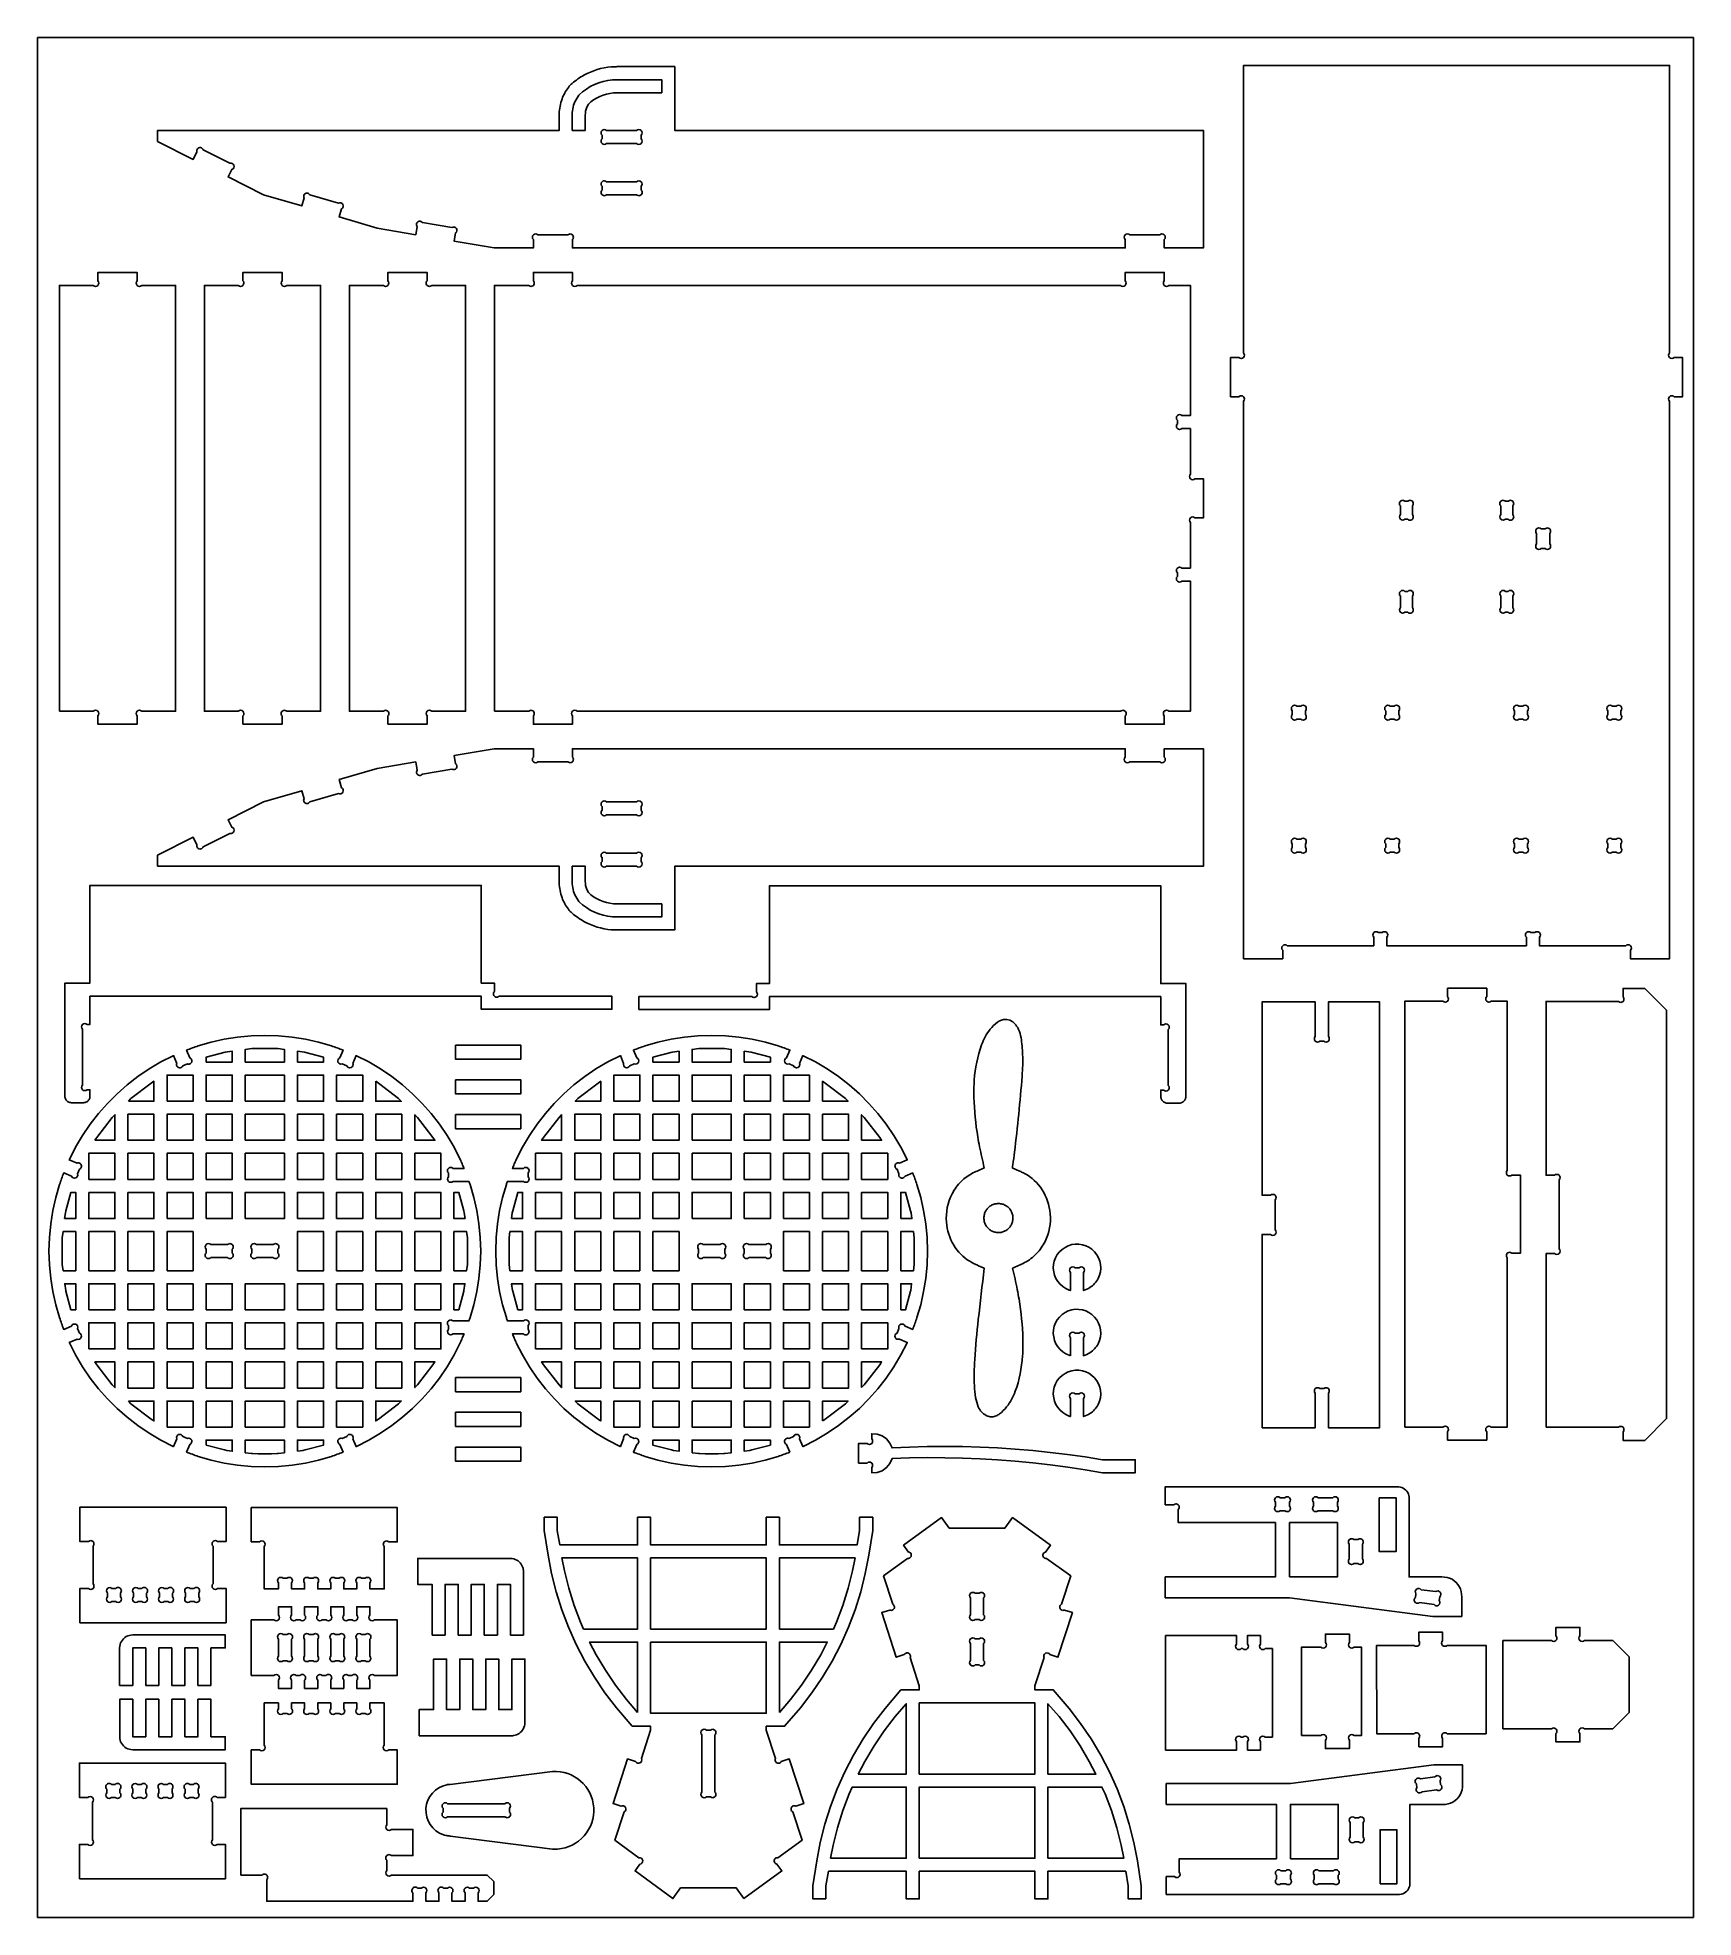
# Model space of a CAD drawing. Extents: x -201 to 561, y -48 to 817.
import ezdxf

# ---------------------------------------------------------------- set-up
doc = ezdxf.new("R2010")
doc.units = 0
doc.header["$MEASUREMENT"] = 0
doc.layers.get('0').update_dxf_attribs({"linetype": 'CONTINUOUS'})
doc.layers.add('SECTIONCUTEDGES', color=18, linetype='CONTINUOUS')

msp = doc.modelspace()

# ---------------------------------------------------------------- linework, layer by layer
for points in [[(560.91, 816.61), (-200.76, 816.61), (-200.76, -48.48), (560.91, -48.48)], [(-159.23, 321.15), (-159.23, 309.15), (-147.23, 309.15), (-147.23, 321.15)], [(-159.23, 303.15), (-159.23, 291.15), (-147.23, 291.15), (-147.23, 303.15)], [(-159.23, 285.15), (-159.23, 273.15), (-147.23, 273.15), (-147.23, 285.15)], [(-123.23, 231.15), (-111.23, 231.15), (-111.23, 243.15), (-123.23, 243.15)], [(-63.23, 243.15), (-63.23, 231.15), (-51.23, 231.15), (-51.23, 243.15)], [(76.31, 243.15), (76.31, 231.15), (64.31, 231.15), (64.31, 243.15)], [(136.31, 231.15), (124.31, 231.15), (124.31, 243.15), (136.31, 243.15)], [(-159.23, 213.15), (-147.23, 213.15), (-147.23, 225.15), (-159.23, 225.15)], [(-123.23, 213.15), (-111.23, 213.15), (-111.23, 225.15), (-123.23, 225.15)], [(136.31, 213.15), (124.31, 213.15), (124.31, 225.15), (136.31, 225.15)], [(-123.23, 189.15), (-123.23, 177.15), (-111.23, 177.15), (-111.23, 189.15)], [(136.31, 189.15), (136.31, 177.15), (124.31, 177.15), (124.31, 189.15)]]:
    msp.add_lwpolyline(points, close=True)
for points in [[(431.63, 597.11), (431.63, 601.12, 1), (429.51, 603.24), (428.25, 603.24, 1), (426.13, 601.12), (426.13, 597.11, 1), (428.25, 594.99), (429.51, 594.99, 1)], [(472.31, 601.12), (472.31, 597.11, 1), (474.43, 594.99), (475.69, 594.99, 1), (477.81, 597.11), (477.81, 601.12, 1), (475.69, 603.24), (474.43, 603.24, 1)], [(431.63, 554.28), (431.63, 559.63, 1), (429.51, 561.76), (428.25, 561.76, 1), (426.13, 559.63), (426.13, 554.28, 1), (428.25, 552.16), (429.51, 552.16, 1)], [(472.31, 559.63), (472.31, 554.28, 1), (474.43, 552.16), (475.69, 552.16, 1), (477.81, 554.28), (477.81, 559.63, 1), (475.69, 561.76), (474.43, 561.76, 1)], [(382.42, 445.61), (382.42, 443.85, -1), (380.3, 441.73), (378.55, 441.73, -1), (376.42, 443.85), (376.42, 445.61, -1), (378.55, 447.73), (380.3, 447.73, -1)], [(421.49, 441.73), (423.24, 441.73, 1), (425.36, 443.85), (425.36, 445.61, 1), (423.24, 447.73), (421.49, 447.73, 1), (419.37, 445.61), (419.37, 443.85, 1)], [(480.7, 441.73), (482.46, 441.73, 1), (484.58, 443.85), (484.58, 445.61, 1), (482.46, 447.73), (480.7, 447.73, 1), (478.58, 445.61), (478.58, 443.85, 1)], [(525.39, 441.73), (523.64, 441.73, -1), (521.52, 443.85), (521.52, 445.61, -1), (523.64, 447.73), (525.39, 447.73, -1), (527.52, 445.61), (527.52, 443.85, -1)], [(370.78, 138.68), (373.02, 138.68, 1), (375.14, 140.81), (375.14, 142.56, 1), (373.02, 144.68), (370.78, 144.68, 1), (368.66, 142.56), (368.66, 140.81, 1)], [(-83.92, 71.79), (-83.92, 79.55, 1), (-86.05, 81.67), (-87.8, 81.67, 1), (-89.92, 79.55), (-89.92, 71.79, 1), (-87.8, 69.67), (-86.05, 69.67, 1)], [(-75.8, 69.67), (-74.05, 69.67, 1), (-71.92, 71.79), (-71.92, 79.55, 1), (-74.05, 81.67), (-75.8, 81.67, 1), (-77.92, 79.55), (-77.92, 71.79, 1)], [(-59.92, 71.79), (-59.92, 79.55, 1), (-62.05, 81.67), (-63.8, 81.67, 1), (-65.92, 79.55), (-65.92, 71.79, 1), (-63.8, 69.67), (-62.05, 69.67, 1)], [(-51.8, 69.67), (-50.05, 69.67, 1), (-47.92, 71.79), (-47.92, 79.55, 1), (-50.05, 81.67), (-51.8, 81.67, 1), (-53.92, 79.55), (-53.92, 71.79, 1)], [(230.54, 79.68), (232.29, 79.68, -1), (234.42, 77.56), (234.42, 69.8, -1), (232.29, 67.68), (230.54, 67.68, -1), (228.42, 69.8), (228.42, 77.56, -1)], [(-166.81, 6.72), (-165.05, 6.72, 1), (-162.93, 8.84), (-162.93, 10.59, 1), (-165.05, 12.72), (-166.81, 12.72, 1), (-168.93, 10.59), (-168.93, 8.84, 1)], [(371.19, -26.97), (373.43, -26.97, -1), (375.55, -29.1), (375.55, -30.85, -1), (373.43, -32.97), (371.19, -32.97, -1), (369.07, -30.85), (369.07, -29.1, -1)]]:
    msp.add_lwpolyline(points, format="xyb", close=True)
at = {"layer": 'SECTIONCUTEDGES'}
for points in [[(-145.55, 768.74), (-145.55, 773.86), (39.18, 773.86, -0.002134), (39.21, 781.55, -0.087341), (40.48, 788.38, -0.074516), (43.43, 793.71, -0.050894), (45.14, 795.52, -0.0521), (50.58, 799.32, -0.105525), (63.13, 803.12, -0.010514), (64.01, 803.18, -0.005257), (65.77, 803.23), (92.36, 803.23), (92.36, 773.86), (335.53, 773.86), (335.53, 719.82), (317.53, 719.82), (317.53, 723.7, 1), (315.41, 725.82), (301.65, 725.82, 1), (299.53, 723.7), (299.53, 719.82), (45.29, 719.82), (45.29, 723.7, 1), (43.17, 725.82), (29.42, 725.82, 1), (27.29, 723.7), (27.29, 719.82), (9.29, 719.82), (-9.1, 722.88), (-8.45, 726.7, 1), (-10.18, 729.15), (-23.74, 731.46, 1), (-26.19, 729.73), (-26.84, 725.91), (-44.49, 728.89), (-62.01, 734.05), (-60.92, 737.77, 1), (-62.35, 740.4), (-75.55, 744.28, 1), (-78.19, 742.85), (-79.28, 739.12), (-96.81, 744.28), (-113.13, 752.47), (-111.39, 755.94, 1), (-112.34, 758.79), (-124.63, 764.96, 1), (-127.48, 764.01), (-129.22, 760.54)], [(347.99, 651.35), (351.86, 651.35, -1), (353.99, 649.23), (353.99, 392.7), (371.99, 392.7), (371.99, 396.58, -1), (374.12, 398.7), (413.87, 398.7), (413.87, 402.58, -1), (415.99, 404.7), (417.75, 404.7, -1), (419.87, 402.58), (419.87, 398.7), (484.07, 398.7), (484.07, 402.58, -1), (486.19, 404.7), (487.95, 404.7, -1), (490.07, 402.58), (490.07, 398.7), (529.83, 398.7, -1), (531.95, 396.58), (531.95, 392.7), (549.95, 392.7), (549.95, 649.23, -1), (552.08, 651.35), (555.95, 651.35), (555.95, 669.36), (552.08, 669.36, -1), (549.95, 671.48), (549.95, 803.77), (353.99, 803.77), (353.99, 671.48, -1), (351.86, 669.36), (347.99, 669.36)], [(76.88, 771.74), (76.88, 769.98, -1), (74.76, 767.86), (61, 767.86, -1), (58.87, 769.98), (58.87, 771.74, -1), (61, 773.86), (74.76, 773.86, -1)], [(61, 744.28), (74.76, 744.28, 1), (76.88, 746.4), (76.88, 748.16, 1), (74.76, 750.28), (61, 750.28, 1), (58.87, 748.16), (58.87, 746.4, 1)], [(-190.74, 506.6), (-175.13, 506.6, -1), (-173.01, 504.48), (-173.01, 500.6), (-155.01, 500.6), (-155.01, 504.48, -1), (-152.89, 506.6), (-137.28, 506.6), (-137.28, 702.57), (-152.89, 702.57, -1), (-155.01, 704.69), (-155.01, 708.57), (-173.01, 708.57), (-173.01, 704.69, -1), (-175.13, 702.57), (-190.74, 702.57)], [(-106.3, 500.6), (-106.3, 504.48, 1), (-108.43, 506.6), (-124.03, 506.6), (-124.03, 702.57), (-108.43, 702.57, 1), (-106.3, 704.69), (-106.3, 708.57), (-88.3, 708.57), (-88.3, 704.69, 1), (-86.18, 702.57), (-70.58, 702.57), (-70.58, 506.6), (-86.18, 506.6, 1), (-88.3, 504.48), (-88.3, 500.6)], [(-39.6, 500.6), (-39.6, 504.48, 1), (-41.72, 506.6), (-57.33, 506.6), (-57.33, 702.57), (-41.72, 702.57, 1), (-39.6, 704.69), (-39.6, 708.57), (-21.6, 708.57), (-21.6, 704.69, 1), (-19.47, 702.57), (-3.87, 702.57), (-3.87, 506.6), (-19.47, 506.6, 1), (-21.6, 504.48), (-21.6, 500.6)], [(9.38, 506.6), (25.17, 506.6, -1), (27.29, 504.48), (27.29, 500.6), (45.29, 500.6), (45.29, 504.48, -1), (47.42, 506.6), (297.41, 506.6, -1), (299.53, 504.48), (299.53, 500.6), (317.53, 500.6), (317.53, 504.48, -1), (319.65, 506.6), (329.53, 506.6), (329.53, 566.48), (325.65, 566.48, -1), (323.53, 568.6), (323.53, 570.36, -1), (325.65, 572.48), (329.53, 572.48), (329.53, 593.46, -1), (331.65, 595.58), (335.53, 595.58), (335.53, 613.59), (331.65, 613.59, -1), (329.53, 615.71), (329.53, 636.68), (325.65, 636.68, -1), (323.53, 638.8), (323.53, 640.56, -1), (325.65, 642.68), (329.53, 642.68), (329.53, 702.57), (319.65, 702.57, -1), (317.53, 704.69), (317.53, 708.57), (299.53, 708.57), (299.53, 704.69, -1), (297.41, 702.57), (47.42, 702.57, -1), (45.29, 704.69), (45.29, 708.57), (27.29, 708.57), (27.29, 704.69, -1), (25.17, 702.57), (9.38, 702.57)], [(494.81, 588.37), (494.81, 583.61, -1), (492.69, 581.49), (490.93, 581.49, -1), (488.81, 583.61), (488.81, 588.37, -1), (490.93, 590.49), (492.69, 590.49, -1)], [(380.3, 502.93), (378.55, 502.93, -1), (376.42, 505.05), (376.42, 506.81, -1), (378.55, 508.93), (380.3, 508.93, -1), (382.42, 506.81), (382.42, 505.05, -1)], [(423.24, 508.93), (421.49, 508.93, 1), (419.37, 506.81), (419.37, 505.05, 1), (421.49, 502.93), (423.24, 502.93, 1), (425.36, 505.05), (425.36, 506.81, 1)], [(480.7, 502.93), (482.46, 502.93, 1), (484.58, 505.05), (484.58, 506.81, 1), (482.46, 508.93), (480.7, 508.93, 1), (478.58, 506.81), (478.58, 505.05, 1)], [(523.64, 508.93), (525.39, 508.93, -1), (527.52, 506.81), (527.52, 505.05, -1), (525.39, 502.93), (523.64, 502.93, -1), (521.52, 505.05), (521.52, 506.81, -1)], [(-145.55, 435.3), (39.18, 435.3, 0.002134), (39.21, 427.61, 0.087341), (40.48, 420.78, 0.074516), (43.43, 415.46, 0.050894), (45.14, 413.64, 0.0521), (50.58, 409.85, 0.105525), (63.13, 406.04, 0.010514), (64.01, 405.99, 0.005257), (65.77, 405.93), (92.36, 405.93), (92.36, 435.3), (335.53, 435.3), (335.53, 489.35), (317.53, 489.35), (317.53, 485.47, -1), (315.41, 483.35), (301.65, 483.35, -1), (299.53, 485.47), (299.53, 489.35), (45.29, 489.35), (45.29, 485.47, -1), (43.17, 483.35), (29.42, 483.35, -1), (27.29, 485.47), (27.29, 489.35), (9.29, 489.35), (-9.1, 486.28), (-8.45, 482.46, -1), (-10.18, 480.01), (-23.74, 477.7, -1), (-26.19, 479.43), (-26.84, 483.26), (-44.49, 480.27), (-62.01, 475.12), (-60.92, 471.4, -1), (-62.35, 468.76), (-75.55, 464.88, -1), (-78.19, 466.32), (-79.28, 470.04), (-96.81, 464.89), (-113.13, 456.69), (-111.39, 453.23, -1), (-112.34, 450.38), (-124.63, 444.21, -1), (-127.48, 445.15), (-129.22, 448.62), (-145.55, 440.43)], [(61, 464.89), (74.76, 464.89, -1), (76.88, 462.77), (76.88, 461.01, -1), (74.76, 458.89), (61, 458.89, -1), (58.87, 461.01), (58.87, 462.77, -1)], [(74.76, 441.3), (61, 441.3, 1), (58.87, 439.18), (58.87, 437.43, 1), (61, 435.3), (74.76, 435.3, 1), (76.88, 437.43), (76.88, 439.18, 1)], [(-187.33, 327.32), (-187.03, 327.06), (-186.7, 326.84), (-186.35, 326.67), (-185.98, 326.54), (-185.6, 326.47), (-185.2, 326.44), (-179.69, 326.44), (-179.3, 326.47), (-178.91, 326.54), (-178.54, 326.67), (-178.19, 326.84), (-177.86, 327.06), (-177.57, 327.32), (-177.31, 327.62), (-177.09, 327.94), (-176.92, 328.29), (-176.79, 328.67), (-176.72, 329.05), (-176.69, 329.44), (-176.69, 332.44), (-178.01, 332.44, -1), (-180.13, 334.56), (-180.13, 360.32, -1), (-178.01, 362.44), (-176.69, 362.44), (-176.69, 375.47), (3.35, 375.47), (3.35, 369.47), (63.39, 369.47), (63.39, 375.47), (11.47, 375.47, -1), (9.35, 377.59), (9.35, 381.47), (3.35, 381.47), (3.35, 426.47), (-176.69, 426.47), (-176.69, 381.47), (-188.2, 381.47), (-188.2, 329.44), (-188.18, 329.05), (-188.1, 328.67), (-187.98, 328.29), (-187.8, 327.94), (-187.58, 327.62)], [(75.85, 369.3), (135.89, 369.3), (135.89, 375.3), (315.93, 375.3), (315.93, 362.27), (317.25, 362.27, -1), (319.37, 360.15), (319.37, 334.39, -1), (317.25, 332.27), (315.93, 332.27), (315.93, 329.27), (315.96, 328.88), (316.03, 328.49), (316.16, 328.12), (316.33, 327.77), (316.55, 327.44), (316.81, 327.15), (317.1, 326.89), (317.43, 326.67), (317.78, 326.5), (318.15, 326.37), (318.54, 326.29), (318.93, 326.27), (324.44, 326.27), (324.84, 326.29), (325.22, 326.37), (325.59, 326.5), (325.94, 326.67), (326.27, 326.89), (326.57, 327.15), (326.82, 327.44), (327.04, 327.77), (327.22, 328.12), (327.34, 328.49), (327.42, 328.88), (327.44, 329.27), (327.44, 381.3), (315.93, 381.3), (315.93, 426.3), (135.89, 426.3), (135.89, 381.3), (129.89, 381.3), (129.89, 377.42, -1), (127.77, 375.3), (75.85, 375.3)], [(362.53, 176.85), (386.99, 176.85), (386.99, 192.73, -1), (389.11, 194.86), (390.87, 194.86, -1), (392.99, 192.73), (392.99, 176.85), (416.57, 176.85), (416.57, 372.82), (392.99, 372.82), (392.99, 356.93, -1), (390.87, 354.81), (389.11, 354.81, -1), (386.99, 356.93), (386.99, 372.82), (362.53, 372.82), (362.53, 283.84), (366.41, 283.84, -1), (368.53, 281.71), (368.53, 267.95, -1), (366.41, 265.83), (362.53, 265.83)], [(428.13, 177.17), (445.7, 177.17, -1), (447.82, 175.05), (447.82, 171.17), (465.83, 171.17), (465.83, 175.05, -1), (467.95, 177.17), (475.31, 177.17), (475.31, 255.04, -1), (477.43, 257.16), (481.31, 257.16), (481.31, 293.16), (477.43, 293.16, -1), (475.31, 295.28), (475.31, 373.14), (467.95, 373.14, -1), (465.83, 375.27), (465.83, 379.14), (447.82, 379.14), (447.82, 375.27, -1), (445.7, 373.14), (428.13, 373.14)], [(493.17, 177.06), (526.42, 177.06, -1), (528.54, 174.94), (528.54, 171.06), (538.56, 171.06), (548.57, 181.07), (548.57, 369.01), (538.56, 379.03), (528.54, 379.03), (528.54, 375.15, -1), (526.42, 373.03), (493.17, 373.03), (493.17, 293.04), (497.05, 293.04, -1), (499.17, 290.92), (499.17, 259.16, -1), (497.05, 257.04), (493.17, 257.04)], [(247.77, 250.25, 0.012814), (253.25, 252.86, 0.085914), (258.77, 256.98, 0.076352), (262.67, 262.6, 0.135164), (265.05, 275.33, 0.121603), (261.31, 286.38, 0.128291), (253.2, 293.91, 0.017184), (251.48, 294.75, 0.007976), (247.71, 296.38, 0.007834), (247.71, 296.42, -0.023506), (247.71, 296.46, -0.019175), (247.85, 297.91, 0.003968), (248.61, 303.68, 0.011178), (252.12, 338.73, 0.026495), (252.37, 348.63, 0.033037), (251.63, 356.36, 0.066175), (250.51, 360.09, 0.057683), (249.24, 362.21, 0.071733), (247.81, 363.6), (246.48, 364.37), (245.05, 364.78), (243.62, 364.77), (242.22, 364.35, 0.062361), (240.75, 363.49, 0.061497), (237.43, 360.24, 0.08401), (233.46, 353.07, 0.06761), (230.11, 336.82, 0.025167), (229.96, 328.91, 0.032023), (231.72, 310.7, 0.010958), (232.55, 306.2, 0.005026), (234.68, 296.44, 0.014369), (229.52, 294.1, 0.083555), (224.09, 290.22, 0.076766), (219.91, 284.48, 0.139856), (217.3, 271.49, 0.11486), (220.69, 260.85, 0.123917), (228.01, 253.49, 0.022471), (230.13, 252.34, 0.010705), (234.73, 250.24, 0.003396), (231.97, 226.62, 0.010881), (230.35, 208.26, 0.025112), (230.15, 196.15, 0.035354), (230.71, 190.82, 0.054853), (231.97, 186.52, 0.086229), (233.51, 184.11, 0.024265), (234.07, 183.55, 0.026496), (234.63, 183.1), (235.96, 182.33), (237.39, 181.91), (238.83, 181.93), (240.22, 182.35, 0.062362), (241.69, 183.2, 0.061498), (245.01, 186.45, 0.08401), (248.98, 193.63, 0.067609), (252.34, 209.88, 0.025165), (252.48, 217.78, 0.032019), (250.72, 235.99, 0.010958), (249.89, 240.49, 0.005025)], [(-138.23, 168.18), (-136.71, 171.75, -1), (-133.93, 172.87), (-131.84, 171.98, -1), (-130.72, 169.2), (-132.24, 165.63, -0.003882), (-129.56, 164.65, 0.011648), (-126.87, 163.7), (-120.93, 161.98), (-114.9, 160.63), (-108.76, 159.65), (-102.54, 159.06), (-96.23, 158.85), (-89.93, 159.06), (-83.7, 159.65), (-77.57, 160.63), (-71.53, 161.98), (-65.6, 163.7, 0.011648), (-62.91, 164.65, -0.003882), (-60.23, 165.63), (-61.75, 169.2, -1), (-60.63, 171.98), (-58.53, 172.87, -1), (-55.75, 171.75), (-54.23, 168.18, -0.003922), (-54.15, 168.22, 0.011767), (-54.07, 168.25), (-48.46, 171.1), (-43.02, 174.31), (-37.83, 177.84), (-32.91, 181.67), (-28.25, 185.78), (-23.86, 190.16), (-19.76, 194.82), (-15.93, 199.74), (-12.4, 204.94), (-9.19, 210.38), (-6.34, 215.98, 0.011769), (-5.45, 218.01, -0.003923), (-4.59, 220.05), (-9.67, 220.05, -1), (-11.79, 222.17), (-11.79, 223.93, -1), (-9.67, 226.05), (-2.32, 226.05, -0.003873), (-2.05, 226.79, 0.011621), (-1.78, 227.54), (-0.07, 233.46), (1.28, 239.49), (2.26, 245.62), (2.86, 251.84), (3.06, 258.15), (2.86, 264.45), (2.26, 270.68), (1.28, 276.81), (-0.07, 282.84), (-1.79, 288.78, 0.011648), (-2.05, 289.51, -0.003882), (-2.32, 290.24), (-9.67, 290.24, -1), (-11.79, 292.37), (-11.79, 294.12, -1), (-9.67, 296.24), (-4.59, 296.24, -0.003932), (-5.45, 298.28, 0.011797), (-6.34, 300.31), (-9.19, 305.91), (-12.39, 311.35), (-15.93, 316.55), (-19.76, 321.47), (-23.86, 326.12), (-28.25, 330.51), (-32.91, 334.62), (-37.83, 338.45), (-43.02, 341.98), (-48.46, 345.19), (-54.07, 348.04, 0.011767), (-54.15, 348.07, -0.003922), (-54.23, 348.11), (-55.75, 344.54, -1), (-58.53, 343.42), (-60.63, 344.31, -1), (-61.75, 347.09), (-60.23, 350.66, -0.003882), (-62.91, 351.64, 0.011648), (-65.6, 352.59), (-71.53, 354.31), (-77.57, 355.66), (-83.7, 356.64), (-89.93, 357.23), (-96.23, 357.44), (-102.54, 357.23), (-108.76, 356.64), (-114.9, 355.66), (-120.93, 354.31), (-126.87, 352.59, 0.011648), (-129.56, 351.64, -0.003882), (-132.24, 350.66), (-130.72, 347.09, -1), (-131.84, 344.31), (-133.93, 343.42, -1), (-136.71, 344.54), (-138.23, 348.11, -0.003922), (-138.31, 348.07, 0.011767), (-138.39, 348.04), (-144, 345.19), (-149.44, 341.98), (-154.63, 338.45), (-159.56, 334.62), (-164.21, 330.51), (-168.61, 326.12), (-172.71, 321.47), (-176.53, 316.55), (-180.07, 311.35), (-183.28, 305.91), (-186.13, 300.3, 0.011798), (-186.16, 300.23, -0.003933), (-186.2, 300.15), (-182.63, 298.63, -1), (-181.5, 295.84), (-182.4, 293.75, -1), (-185.18, 292.63), (-188.75, 294.15, -0.003882), (-189.73, 291.47, 0.011648), (-190.67, 288.78), (-192.4, 282.84), (-193.75, 276.81), (-194.73, 270.68), (-195.32, 264.45), (-195.52, 258.15), (-195.32, 251.84), (-194.73, 245.62), (-193.75, 239.49), (-192.4, 233.46), (-190.68, 227.54, 0.011621), (-189.73, 224.83, -0.003873), (-188.75, 222.14), (-185.18, 223.66, -1), (-182.4, 222.54), (-181.5, 220.45, -1), (-182.63, 217.66), (-186.2, 216.15, -0.003923), (-186.16, 216.06, 0.01177), (-186.13, 215.98), (-183.28, 210.38), (-180.07, 204.94), (-176.53, 199.74), (-172.71, 194.82), (-168.6, 190.16), (-164.21, 185.78), (-159.56, 181.67), (-154.63, 177.84), (-149.44, 174.31), (-144, 171.1), (-138.39, 168.25, 0.011767), (-138.31, 168.22, -0.003922)], [(145.31, 165.63), (143.79, 169.2, -1), (144.91, 171.98), (147.01, 172.87, -1), (149.79, 171.75), (151.31, 168.18, -0.003922), (151.39, 168.22, 0.011767), (151.47, 168.25), (157.08, 171.1), (162.51, 174.31), (167.7, 177.84), (172.63, 181.67), (177.29, 185.78), (181.67, 190.16), (185.78, 194.82), (189.61, 199.74), (193.14, 204.94), (196.35, 210.38), (199.2, 215.98, 0.01177), (199.23, 216.06, -0.003923), (199.27, 216.15), (195.7, 217.66, -1), (194.58, 220.45), (195.47, 222.54, -1), (198.25, 223.66), (201.82, 222.14, -0.003873), (202.81, 224.83, 0.011621), (203.75, 227.54), (205.47, 233.46), (206.82, 239.49), (207.8, 245.62), (208.4, 251.84), (208.6, 258.15), (208.4, 264.45), (207.8, 270.68), (206.82, 276.81), (205.47, 282.84), (203.75, 288.78, 0.011648), (202.8, 291.47, -0.003882), (201.82, 294.15), (198.25, 292.63, -1), (195.47, 293.75), (194.58, 295.84, -1), (195.7, 298.63), (199.27, 300.15, -0.003933), (199.24, 300.23, 0.011798), (199.2, 300.3), (196.35, 305.91), (193.15, 311.35), (189.61, 316.55), (185.78, 321.47), (181.68, 326.12), (177.29, 330.51), (172.63, 334.62), (167.7, 338.45), (162.51, 341.98), (157.08, 345.19), (151.47, 348.04, 0.011767), (151.39, 348.07, -0.003922), (151.31, 348.11), (149.79, 344.54, -1), (147.01, 343.42), (144.91, 344.31, -1), (143.79, 347.09), (145.31, 350.66, -0.003882), (142.63, 351.64, 0.011648), (139.94, 352.59), (134.01, 354.31), (127.97, 355.66), (121.84, 356.64), (115.61, 357.23), (109.31, 357.44), (103, 357.23), (96.77, 356.64), (90.64, 355.66), (84.61, 354.31), (78.67, 352.59, 0.011648), (75.98, 351.64, -0.003882), (73.3, 350.66), (74.82, 347.09, -1), (73.7, 344.31), (71.61, 343.42, -1), (68.82, 344.54), (67.31, 348.11, -0.003922), (67.23, 348.07, 0.011767), (67.15, 348.04), (61.54, 345.19), (56.1, 341.98), (50.91, 338.45), (45.98, 334.62), (41.32, 330.51), (36.93, 326.12), (32.83, 321.47), (29, 316.55), (25.47, 311.35), (22.26, 305.91), (19.41, 300.3, 0.011798), (18.52, 298.28, -0.003932), (17.66, 296.24), (22.74, 296.24, -1), (24.86, 294.12), (24.86, 292.37, -1), (22.74, 290.24), (15.39, 290.24, -0.003882), (15.12, 289.51, 0.011648), (14.87, 288.78), (13.14, 282.84), (11.79, 276.81), (10.81, 270.68), (10.22, 264.45), (10.01, 258.15), (10.22, 251.84), (10.81, 245.62), (11.79, 239.49), (13.14, 233.46), (14.86, 227.54, 0.011621), (15.12, 226.79, -0.003873), (15.39, 226.05), (22.74, 226.05, -1), (24.86, 223.93), (24.86, 222.17, -1), (22.74, 220.05), (17.66, 220.05, -0.003923), (18.52, 218.01, 0.01177), (19.41, 215.98), (22.26, 210.38), (25.47, 204.94), (29, 199.74), (32.83, 194.82), (36.94, 190.16), (41.32, 185.78), (45.98, 181.67), (50.91, 177.84), (56.1, 174.31), (61.54, 171.1), (67.15, 168.25, 0.011767), (67.23, 168.22, -0.003922), (67.31, 168.18), (68.82, 171.75, -1), (71.61, 172.87), (73.7, 171.98, -1), (74.82, 169.2), (73.3, 165.63, -0.003873), (75.99, 164.64, 0.011621), (78.7, 163.7), (84.62, 161.98), (90.64, 160.63), (96.77, 159.65), (103, 159.06), (109.31, 158.85), (115.61, 159.06), (121.84, 159.65), (127.97, 160.63), (133.99, 161.98), (139.91, 163.7, 0.011621), (142.62, 164.64, -0.003873)], [(-121.11, 261.15), (-113.35, 261.15, -1), (-111.23, 259.02), (-111.23, 257.27, -1), (-113.35, 255.15), (-121.11, 255.15, -1), (-123.23, 257.27), (-123.23, 259.02, -1)], [(-100.13, 261.15), (-92.37, 261.15, -1), (-90.25, 259.02), (-90.25, 257.27, -1), (-92.37, 255.15), (-100.13, 255.15, -1), (-102.25, 257.27), (-102.25, 259.02, -1)], [(113.2, 261.15), (105.44, 261.15, 1), (103.32, 259.02), (103.32, 257.27, 1), (105.44, 255.15), (113.2, 255.15, 1), (115.32, 257.27), (115.32, 259.02, 1)], [(136.31, 257.27), (136.31, 259.02, 1), (134.18, 261.15), (126.43, 261.15, 1), (124.31, 259.02), (124.31, 257.27, 1), (126.43, 255.15), (134.18, 255.15, 1)], [(274.41, 239.99), (274.41, 248.31, -1), (276.53, 250.43), (278.29, 250.43, -1), (280.41, 248.31), (280.41, 240.01, 0.063472), (283.33, 241.39, 0.13308), (287.08, 245.53, 0.691874), (273.36, 260.62, 0.691227), (273.7, 240.22, 0.012807), (274.06, 240.1, -0.004269)], [(274.41, 209.99), (274.41, 218.31, -1), (276.53, 220.43), (278.29, 220.43, -1), (280.41, 218.31), (280.41, 210.01, 0.063472), (283.33, 211.39, 0.13308), (287.08, 215.53, 0.691874), (273.36, 230.62, 0.691227), (273.7, 210.22, 0.012807), (274.06, 210.1, -0.004269)], [(274.41, 181.99), (274.41, 190.31, -1), (276.53, 192.43), (278.29, 192.43, -1), (280.41, 190.31), (280.41, 182.01, 0.063472), (283.33, 183.39, 0.13308), (287.08, 187.53, 0.691874), (273.36, 202.62, 0.691227), (273.7, 182.22, 0.012807), (274.06, 182.1, -0.004269)], [(176.93, 160.63), (180.81, 160.63, -1), (182.93, 158.51), (182.93, 156.13), (185.39, 156.28), (187.72, 157.1), (189.75, 158.51), (191.31, 160.42), (192.3, 162.68), (200.39, 162.97), (208.49, 163.1), (216.59, 163.08), (224.69, 162.91), (232.78, 162.59), (240.87, 162.11), (248.95, 161.49), (257.01, 160.72), (265.06, 159.79), (273.09, 158.72), (281.09, 157.5), (289.08, 156.13), (304.19, 156.13), (304.19, 162.13), (289.08, 162.13), (281.08, 163.41), (273.07, 164.54), (265.03, 165.52), (256.98, 166.35), (248.92, 167.04), (240.84, 167.57), (232.75, 167.95), (224.66, 168.17), (216.57, 168.25), (208.47, 168.18), (200.38, 167.95), (192.3, 167.58), (191.31, 169.84), (189.75, 171.75), (187.72, 173.16), (185.39, 173.98), (182.93, 174.13), (182.93, 171.75, -1), (180.81, 169.63), (176.93, 169.63)], [(317.98, 98.6), (375.13, 98.6), (441.13, 90.03), (454.33, 90.03), (454.33, 99.11), (454.3, 100.32), (454.11, 101.51), (453.75, 102.66), (453.24, 103.75), (452.59, 104.76), (451.8, 105.67), (450.89, 106.46), (449.88, 107.11), (448.79, 107.63), (447.63, 107.98), (446.45, 108.17), (445.24, 108.2), (430.13, 108.2), (430.13, 144.18), (430.12, 144.92), (430.01, 145.64), (429.8, 146.34), (429.49, 147.01), (429.09, 147.62), (428.61, 148.17), (428.06, 148.65), (427.45, 149.05), (426.78, 149.36), (426.08, 149.57), (425.36, 149.68), (424.63, 149.68), (317.98, 149.68), (317.98, 141.43), (321.86, 141.43, -1), (323.98, 139.31), (323.98, 133.18), (368.66, 133.18), (368.66, 108.2), (317.98, 108.2)], [(-181.26, 87.09), (-181.26, 102.9), (-177.39, 102.9, 1), (-175.26, 105.02), (-175.26, 122.38, 1), (-177.39, 124.5), (-181.26, 124.5), (-181.26, 140.3), (-114.06, 140.3), (-114.06, 124.5), (-117.94, 124.5, 1), (-120.06, 122.38), (-120.06, 105.02, 1), (-117.94, 102.9), (-114.06, 102.9), (-114.06, 87.09)], [(-102.52, 124.31), (-98.65, 124.31, -1), (-96.52, 122.19), (-96.52, 102.71), (-89.95, 102.71), (-89.95, 105.44, -1), (-87.83, 107.57), (-86.05, 107.57, -1), (-83.92, 105.44), (-83.92, 102.71), (-77.92, 102.71), (-77.92, 105.44, -1), (-75.8, 107.57), (-74.05, 107.57, -1), (-71.92, 105.44), (-71.92, 102.71), (-65.92, 102.71), (-65.92, 105.44, -1), (-63.8, 107.57), (-62.05, 107.57, -1), (-59.92, 105.44), (-59.92, 102.71), (-53.92, 102.71), (-53.92, 105.44, -1), (-51.8, 107.57), (-50.05, 107.57, -1), (-47.92, 105.44), (-47.92, 102.71), (-41.32, 102.71), (-41.32, 122.19, -1), (-39.2, 124.31), (-35.32, 124.31), (-35.32, 140.12), (-102.52, 140.12)], [(388.25, 144.68), (395.01, 144.68, -1), (397.13, 142.56), (397.13, 140.81, -1), (395.01, 138.68), (388.25, 138.68, -1), (386.13, 140.81), (386.13, 142.56, -1)], [(183.39, 135.65), (183.39, 129.65), (181.6, 118.21), (179.97, 109.72), (177.86, 101.35), (175.27, 93.11), (172.2, 85.03), (168.68, 77.15), (164.7, 69.48), (160.29, 62.05), (155.45, 54.9), (150.21, 48.03), (142.89, 39.51), (134.45, 39.51), (134.45, 37.66), (138.68, 24.64, 1), (141.35, 23.28), (145.04, 24.48), (151.71, 3.93), (148.03, 2.74, 1), (146.66, 0.06), (150.89, -12.96), (139.82, -21, 1), (139.35, -23.96), (141.63, -27.1), (124.16, -39.8), (120.63, -34.94), (95.05, -34.94), (91.52, -39.8), (74.05, -27.1), (76.33, -23.96, 1), (75.86, -21), (64.79, -12.96), (69.02, 0.06, 1), (67.65, 2.74), (63.97, 3.93), (70.64, 24.48), (74.33, 23.28, 1), (77, 24.64), (81.23, 37.65), (81.23, 39.51), (72.79, 39.51), (65.47, 48.03), (60.23, 54.9), (55.39, 62.05), (50.98, 69.48), (47, 77.15), (43.48, 85.03), (40.41, 93.11), (37.82, 101.35), (35.71, 109.72), (34.08, 118.21), (32.29, 129.65), (32.29, 135.65), (38.29, 135.65), (38.29, 129.65), (39.49, 122.95), (75.24, 122.95), (75.24, 135.65), (81.23, 135.65), (81.23, 122.95), (134.45, 122.95), (134.45, 135.65), (140.45, 135.65), (140.45, 122.95), (176.19, 122.95), (177.39, 129.65), (177.39, 135.65)], [(161.87, -39.94), (155.87, -39.94), (155.87, -33.94), (157.66, -22.49), (159.28, -14.01), (161.39, -5.63), (163.99, 2.61), (167.05, 10.68), (170.58, 18.57), (174.56, 26.24), (178.97, 33.66), (183.81, 40.82), (189.05, 47.69), (196.37, 56.21), (204.81, 56.21), (204.81, 58.06), (200.58, 71.08, 1), (197.91, 72.44), (194.22, 71.24), (187.54, 91.78), (191.23, 92.98, 1), (192.59, 95.65), (188.36, 108.67), (199.43, 116.72, 1), (199.9, 119.68), (197.62, 122.82), (215.1, 135.51), (218.62, 130.66), (244.21, 130.66), (247.73, 135.51), (265.21, 122.82), (262.93, 119.68, 1), (263.4, 116.72), (274.47, 108.67), (270.24, 95.65, 1), (271.6, 92.98), (275.29, 91.78), (268.62, 71.24), (264.93, 72.44, 1), (262.25, 71.08), (258.02, 58.06), (258.02, 56.21), (266.46, 56.21), (273.79, 47.69), (279.03, 40.82), (283.86, 33.66), (288.28, 26.24), (292.25, 18.57), (295.78, 10.68), (298.84, 2.61), (301.44, -5.63), (303.55, -14.01), (305.18, -22.49), (306.96, -33.94), (306.96, -39.94), (300.96, -39.94), (300.96, -33.94), (299.77, -27.23), (264.02, -27.23), (264.02, -39.94), (258.02, -39.94), (258.02, -27.23), (204.81, -27.23), (204.81, -39.94), (198.81, -39.94), (198.81, -27.23), (163.07, -27.23), (161.87, -33.94)], [(402.63, 123.23), (402.63, 116.48, 1), (404.75, 114.36), (406.51, 114.36, 1), (408.63, 116.48), (408.63, 123.23, 1), (406.51, 125.36), (404.75, 125.36, 1)], [(-19.28, 81.47), (-19.28, 104.75), (-25.88, 104.75), (-25.88, 116.75), (16.72, 116.75, -0.118357), (19.66, 115.94, -0.238349), (22.67, 111.53, -0.016364), (22.69, 111.27, -0.008181), (22.72, 110.75), (22.72, 81.47), (16.72, 81.47), (16.72, 104.75), (10.72, 104.75), (10.72, 81.47), (4.72, 81.47), (4.72, 104.75), (-1.28, 104.75), (-1.28, 81.47), (-7.28, 81.47), (-7.28, 104.75), (-13.28, 104.75), (-13.28, 81.47)], [(-162.66, 100.78), (-162.66, 99.02, -1), (-164.79, 96.9), (-166.54, 96.9, -1), (-168.66, 99.02), (-168.66, 100.78, -1), (-166.54, 102.9), (-164.79, 102.9, -1)], [(-154.54, 102.9), (-152.79, 102.9, -1), (-150.66, 100.78), (-150.66, 99.02, -1), (-152.79, 96.9), (-154.54, 96.9, -1), (-156.66, 99.02), (-156.66, 100.78, -1)], [(-144.66, 100.78), (-144.66, 99.02, 1), (-142.54, 96.9), (-140.79, 96.9, 1), (-138.66, 99.02), (-138.66, 100.78, 1), (-140.79, 102.9), (-142.54, 102.9, 1)], [(-130.54, 102.9), (-128.79, 102.9, -1), (-126.66, 100.78), (-126.66, 99.02, -1), (-128.79, 96.9), (-130.54, 96.9, -1), (-132.66, 99.02), (-132.66, 100.78, -1)], [(228.42, 98.55), (228.42, 90.79, 1), (230.54, 88.67), (232.29, 88.67, 1), (234.42, 90.79), (234.42, 98.55, 1), (232.29, 100.67), (230.54, 100.67, 1)], [(434.91, 96.38), (441.61, 95.51, 1), (443.98, 97.34), (444.21, 99.08, 1), (442.38, 101.46), (435.68, 102.33, 1), (433.3, 100.5), (433.08, 98.76, 1)], [(-102.52, 62.88), (-92.07, 62.88, -1), (-89.95, 60.76), (-89.95, 56.88), (-83.92, 56.88), (-83.92, 60.76, -1), (-81.8, 62.88), (-80.05, 62.88, -1), (-77.92, 60.76), (-77.92, 56.88), (-71.92, 56.88), (-71.92, 60.76, -1), (-69.8, 62.88), (-68.05, 62.88, -1), (-65.92, 60.76), (-65.92, 56.88), (-59.92, 56.88), (-59.92, 60.76, -1), (-57.8, 62.88), (-56.05, 62.88, -1), (-53.92, 60.76), (-53.92, 56.88), (-47.92, 56.88), (-47.92, 60.76, -1), (-45.8, 62.88), (-35.32, 62.88), (-35.32, 88.46), (-45.8, 88.46, -1), (-47.92, 90.58), (-47.92, 94.46), (-53.92, 94.46), (-53.92, 90.58, -1), (-56.05, 88.46), (-57.8, 88.46, -1), (-59.92, 90.58), (-59.92, 94.46), (-65.92, 94.46), (-65.92, 90.58, -1), (-68.05, 88.46), (-69.8, 88.46, -1), (-71.92, 90.58), (-71.92, 94.46), (-77.92, 94.46), (-77.92, 90.58, -1), (-80.05, 88.46), (-81.8, 88.46, -1), (-83.92, 90.58), (-83.92, 94.46), (-89.92, 94.46), (-89.92, 90.58, -1), (-92.05, 88.46), (-102.52, 88.46)], [(355.77, 28.52), (355.77, 32.4, 1), (353.65, 34.52), (352.89, 34.52, 1), (350.77, 32.4), (350.77, 28.52), (318.14, 28.52), (318.14, 81.21), (350.77, 81.21), (350.77, 77.33, 1), (352.89, 75.21), (353.65, 75.21, 1), (355.77, 77.33), (355.77, 81.21), (361.77, 81.21), (361.77, 77.33, 1), (363.89, 75.21), (367.27, 75.21), (367.27, 34.52), (363.89, 34.52, 1), (361.77, 32.4), (361.77, 28.52)], [(380.68, 35.22), (389.56, 35.22, -1), (391.68, 33.1), (391.68, 29.22), (402.68, 29.22), (402.68, 33.1, -1), (404.81, 35.22), (408.18, 35.22), (408.18, 75.91), (404.81, 75.91, -1), (402.68, 78.03), (402.68, 81.91), (391.68, 81.91), (391.68, 78.03, -1), (389.56, 75.91), (380.68, 75.91)], [(434.57, 30.04), (434.57, 33.92, 1), (432.44, 36.04), (415.23, 36.04), (415.21, 76.72), (432.43, 76.72, 1), (434.55, 78.84), (434.55, 82.72), (445.55, 82.72), (445.55, 78.84, 1), (447.67, 76.72), (465.59, 76.72), (465.59, 36.04), (447.69, 36.04, 1), (445.57, 33.92), (445.57, 30.04)], [(473.33, 38.26), (495.58, 38.26, -1), (497.71, 36.14), (497.71, 32.26), (508.71, 32.26), (508.71, 36.14, -1), (510.83, 38.26), (523.79, 38.26), (531.3, 45.77), (531.3, 71.43), (523.79, 78.94), (510.83, 78.94, -1), (508.71, 81.06), (508.71, 84.94), (497.71, 84.94), (497.71, 81.06, -1), (495.58, 78.94), (473.33, 78.94)], [(-25.2, 35.13), (-25.2, 47.13), (-18.6, 47.13), (-18.6, 70.41), (-12.6, 70.41), (-12.6, 47.13), (-6.6, 47.13), (-6.6, 70.41), (-0.6, 70.41), (-0.6, 47.13), (5.4, 47.13), (5.4, 70.41), (11.4, 70.41), (11.4, 47.13), (17.4, 47.13), (17.4, 70.41), (23.4, 70.41), (23.4, 41.13, -0.118358), (22.59, 38.19, -0.238347), (18.18, 35.18, -0.016364), (17.92, 35.15, -0.008182), (17.4, 35.13)], [(-96.52, 50.23), (-96.52, 30.75, -1), (-98.65, 28.63), (-102.52, 28.63), (-102.52, 12.83), (-35.32, 12.83), (-35.32, 28.63), (-39.2, 28.63, -1), (-41.32, 30.75), (-41.32, 50.23), (-47.92, 50.23), (-47.92, 47.5, -1), (-50.05, 45.38), (-51.8, 45.38, -1), (-53.92, 47.5), (-53.92, 50.23), (-59.92, 50.23), (-59.92, 47.5, -1), (-62.05, 45.38), (-63.8, 45.38, -1), (-65.92, 47.5), (-65.92, 50.23), (-71.92, 50.23), (-71.92, 47.5, -1), (-74.05, 45.38), (-75.8, 45.38, -1), (-77.92, 47.5), (-77.92, 50.23), (-83.92, 50.23), (-83.92, 47.5, -1), (-86.05, 45.38), (-87.83, 45.38, -1), (-89.95, 47.5), (-89.95, 50.23)], [(104.84, 9.17), (104.84, 35.53, -1), (106.96, 37.65), (108.72, 37.65, -1), (110.84, 35.53), (110.84, 9.17, -1), (108.72, 7.05), (106.96, 7.05, -1)], [(-181.53, -30.69), (-114.33, -30.69), (-114.33, -14.88), (-118.21, -14.88, -1), (-120.33, -12.76), (-120.33, 4.59, -1), (-118.21, 6.72), (-114.33, 6.72), (-114.33, 22.53), (-181.53, 22.53), (-181.53, 6.72), (-177.65, 6.72, -1), (-175.53, 4.59), (-175.53, -12.76, -1), (-177.65, -14.88), (-181.53, -14.88)], [(36.07, 18.7, -0.413459), (55.07, 1.99, -0.414214), (38.41, -17, -0.016364), (37.26, -17.04, -0.015719), (36.07, -17), (-10.99, -11.05, -0.017008), (-13.02, -10.72, -0.032737), (-14.04, -10.44, -0.767327), (-12.54, 12.54, -0.024226), (-11.77, 12.66, 0.007215), (-10.99, 12.75)], [(318.39, -37.97), (318.39, -29.72), (322.27, -29.72, 1), (324.39, -27.6), (324.39, -21.47), (369.07, -21.47), (369.07, 3.51), (318.39, 3.51), (318.39, 13.11), (375.53, 13.11), (441.54, 21.68), (454.74, 21.68), (454.74, 12.6), (454.71, 11.39), (454.52, 10.2), (454.16, 9.05), (453.65, 7.96), (452.99, 6.95), (452.2, 6.04), (451.29, 5.25), (450.28, 4.6), (449.19, 4.08), (448.04, 3.73), (446.85, 3.54), (445.65, 3.51), (430.53, 3.51), (430.53, -32.47), (430.53, -33.21), (430.42, -33.93), (430.21, -34.63), (429.9, -35.29), (429.5, -35.91), (429.02, -36.46), (428.47, -36.94), (427.85, -37.34), (427.19, -37.65), (426.49, -37.86), (425.77, -37.97), (425.03, -37.97)], [(-154.81, 12.72), (-153.05, 12.72, -1), (-150.93, 10.59), (-150.93, 8.84, -1), (-153.05, 6.72), (-154.81, 6.72, -1), (-156.93, 8.84), (-156.93, 10.59, -1)], [(-142.81, 12.72), (-141.05, 12.72, -1), (-138.93, 10.59), (-138.93, 8.84, -1), (-141.05, 6.72), (-142.81, 6.72, -1), (-144.93, 8.84), (-144.93, 10.59, -1)], [(-132.93, 10.59), (-132.93, 8.84, 1), (-130.81, 6.72), (-129.05, 6.72, 1), (-126.93, 8.84), (-126.93, 10.59, 1), (-129.05, 12.72), (-130.81, 12.72, 1)], [(435.31, 15.33), (442.01, 16.2, -1), (444.39, 14.37), (444.62, 12.63, -1), (442.79, 10.25), (436.09, 9.38, -1), (433.71, 11.21), (433.48, 12.95, -1)], [(-107.35, -29.01), (-97.47, -29.01, -1), (-95.35, -31.13), (-95.35, -41.01), (-28.15, -41.01), (-28.15, -37.13, -1), (-26.02, -35.01), (-24.27, -35.01, -1), (-22.15, -37.13), (-22.15, -41.01), (-16.15, -41.01), (-16.15, -37.13, -1), (-14.02, -35.01), (-12.27, -35.01, -1), (-10.15, -37.13), (-10.15, -41.01), (-4.15, -41.01), (-4.15, -37.13, -1), (-2.02, -35.01), (-0.27, -35.01, -1), (1.85, -37.13), (1.85, -41.01), (6.05, -41.01), (9.05, -38.01), (9.05, -32.01), (6.05, -29.01), (-38.02, -29.01, -1), (-40.15, -26.88), (-40.15, -22.14, -1), (-38.02, -20.02), (-28.15, -20.02), (-28.15, -8.02), (-38.02, -8.02, -1), (-40.15, -5.9), (-40.15, 1.6), (-107.35, 1.6)], [(14.23, -2.15), (-12.13, -2.15, -1), (-14.26, -0.03), (-14.26, 1.73, -1), (-12.13, 3.85), (14.23, 3.85, -1), (16.35, 1.73), (16.35, -0.03, -1)], [(405.16, -2.65), (406.91, -2.65, -1), (409.03, -4.77), (409.03, -11.52, -1), (406.91, -13.65), (405.16, -13.65, -1), (403.03, -11.52), (403.03, -4.77, -1)], [(388.66, -32.97), (395.41, -32.97, 1), (397.53, -30.85), (397.53, -29.1, 1), (395.41, -26.97), (388.66, -26.97, 1), (386.53, -29.1), (386.53, -30.85, 1)]]:
    msp.add_lwpolyline(points, format="xyb", close=True, dxfattribs=at)
for points in [[(51.18, 773.86), (45.18, 773.86), (45.18, 781.11), (45.21, 782.07), (45.29, 782.93), (45.42, 783.78), (45.59, 784.63), (45.82, 785.47), (46.1, 786.28), (46.43, 787.09), (46.8, 787.87), (47.22, 788.62), (47.68, 789.35), (48.19, 790.05), (48.52, 790.46), (49.94, 791.69), (51.66, 792.95), (53.49, 794.06), (55.4, 795.02), (57.38, 795.8), (59.43, 796.42), (61.52, 796.87), (63.64, 797.14), (65.9, 797.23), (86.36, 797.23), (86.36, 791.23), (66.03, 791.23), (64.14, 791.16), (62.52, 790.95), (60.93, 790.61), (59.37, 790.14), (57.85, 789.53), (56.39, 788.8), (55, 787.96), (53.68, 786.99), (53.05, 786.45), (52.75, 786.11), (52.65, 785.99), (52.38, 785.56), (52.14, 785.11), (51.92, 784.66), (51.73, 784.19), (51.56, 783.71), (51.43, 783.22), (51.32, 782.72), (51.25, 782.22), (51.2, 781.71), (51.18, 781.02)], [(52.75, 423.05), (52.65, 423.18), (52.38, 423.61), (52.14, 424.05), (51.92, 424.51), (51.73, 424.98), (51.56, 425.46), (51.43, 425.95), (51.32, 426.45), (51.25, 426.95), (51.2, 427.45), (51.18, 428.14), (51.18, 435.3), (45.18, 435.3), (45.18, 428.05), (45.21, 427.1), (45.29, 426.24), (45.42, 425.38), (45.59, 424.53), (45.82, 423.7), (46.1, 422.88), (46.43, 422.08), (46.8, 421.3), (47.22, 420.54), (47.68, 419.81), (48.19, 419.11), (48.52, 418.7), (49.94, 417.47), (51.66, 416.21), (53.49, 415.1), (55.4, 414.15), (57.38, 413.36), (59.43, 412.74), (61.52, 412.29), (63.64, 412.03), (65.9, 411.93), (86.36, 411.93), (86.36, 417.93), (66.03, 417.93), (64.14, 418.01), (62.52, 418.21), (60.93, 418.56), (59.37, 419.03), (57.85, 419.63), (56.39, 420.36), (55, 421.21), (53.68, 422.17), (53.05, 422.72)], [(-123.23, 345.15), (-123.23, 347.37), (-114.45, 349.73), (-111.23, 350.15), (-111.23, 345.15)], [(-105.23, 345.15), (-105.23, 350.94), (-102.16, 351.34), (-99.23, 351.44), (-93.23, 351.44), (-90.3, 351.34), (-87.23, 350.94), (-87.23, 345.15)], [(-81.23, 345.15), (-81.23, 350.15), (-78.02, 349.73), (-69.23, 347.37), (-69.23, 345.15)], [(-8.48, 352.98), (21.52, 352.98), (21.52, 346.46), (-8.48, 346.46)], [(82.31, 345.15), (94.31, 345.15), (94.31, 350.15), (91.09, 349.73), (82.31, 347.37)], [(103.38, 351.34), (100.31, 350.94), (100.31, 345.15), (118.31, 345.15), (118.31, 350.94), (115.24, 351.34), (112.31, 351.44), (106.31, 351.44)], [(124.31, 350.15), (124.31, 345.15), (136.31, 345.15), (136.31, 347.37), (127.52, 349.73)], [(-141.23, 327.15), (-141.23, 339.15), (-129.23, 339.15), (-129.23, 327.15)], [(-123.23, 327.15), (-123.23, 339.15), (-111.23, 339.15), (-111.23, 327.15)], [(-105.23, 327.15), (-87.23, 327.15), (-87.23, 339.15), (-105.23, 339.15)], [(-81.23, 327.15), (-81.23, 339.15), (-69.23, 339.15), (-69.23, 327.15)], [(-63.23, 327.15), (-63.23, 339.15), (-51.23, 339.15), (-51.23, 327.15)], [(76.31, 327.15), (76.31, 339.15), (64.31, 339.15), (64.31, 327.15)], [(82.31, 327.15), (82.31, 339.15), (94.31, 339.15), (94.31, 327.15)], [(100.31, 327.15), (100.31, 339.15), (118.31, 339.15), (118.31, 327.15)], [(124.31, 327.15), (124.31, 339.15), (136.31, 339.15), (136.31, 327.15)], [(142.31, 327.15), (142.31, 339.15), (154.31, 339.15), (154.31, 327.15)], [(-159, 327.15), (-147.23, 327.15), (-147.23, 336.34), (-148.5, 335.49), (-157.8, 328.35)], [(-45.23, 336.34), (-45.23, 327.15), (-33.46, 327.15), (-34.67, 328.35), (-43.97, 335.49)], [(-8.48, 336.98), (21.52, 336.98), (21.52, 330.46), (-8.48, 330.46)], [(47.74, 328.35), (46.54, 327.15), (58.31, 327.15), (58.31, 336.34), (57.04, 335.49)], [(160.31, 327.15), (172.07, 327.15), (170.87, 328.35), (161.57, 335.49), (160.31, 336.34)], [(-174.43, 309.15), (-165.23, 309.15), (-165.23, 320.91), (-166.43, 319.71), (-173.57, 310.41)], [(-141.23, 309.15), (-141.23, 321.15), (-129.23, 321.15), (-129.23, 309.15)], [(-123.23, 309.15), (-123.23, 321.15), (-111.23, 321.15), (-111.23, 309.15)], [(-105.23, 309.15), (-105.23, 321.15), (-87.23, 321.15), (-87.23, 309.15)], [(-81.23, 309.15), (-81.23, 321.15), (-69.23, 321.15), (-69.23, 309.15)], [(-63.23, 309.15), (-63.23, 321.15), (-51.23, 321.15), (-51.23, 309.15)], [(-45.23, 309.15), (-45.23, 321.15), (-33.23, 321.15), (-33.23, 309.15)], [(-27.23, 309.15), (-27.23, 320.91), (-26.03, 319.71), (-18.89, 310.41), (-18.03, 309.15)], [(-8.48, 320.98), (-8.48, 314.46), (21.52, 314.46), (21.52, 320.98)], [(31.96, 310.41), (39.1, 319.71), (40.31, 320.91), (40.31, 309.15), (31.11, 309.15)], [(46.31, 309.15), (58.31, 309.15), (58.31, 321.15), (46.31, 321.15)], [(76.31, 309.15), (64.31, 309.15), (64.31, 321.15), (76.31, 321.15)], [(82.31, 309.15), (82.31, 321.15), (94.31, 321.15), (94.31, 309.15)], [(100.31, 309.15), (100.31, 321.15), (118.31, 321.15), (118.31, 309.15)], [(136.31, 309.15), (124.31, 309.15), (124.31, 321.15), (136.31, 321.15)], [(142.31, 309.15), (142.31, 321.15), (154.31, 321.15), (154.31, 309.15)], [(160.31, 309.15), (160.31, 321.15), (172.31, 321.15), (172.31, 309.15)], [(178.31, 309.15), (178.31, 320.91), (179.51, 319.71), (186.65, 310.41), (187.51, 309.15)], [(-177.23, 291.15), (-177.23, 303.15), (-165.23, 303.15), (-165.23, 291.15)], [(-141.23, 291.15), (-141.23, 303.15), (-129.23, 303.15), (-129.23, 291.15)], [(-123.23, 291.15), (-123.23, 303.15), (-111.23, 303.15), (-111.23, 291.15)], [(-105.23, 291.15), (-87.23, 291.15), (-87.23, 303.15), (-105.23, 303.15)], [(-81.23, 291.15), (-81.23, 303.15), (-69.23, 303.15), (-69.23, 291.15)], [(-63.23, 291.15), (-51.23, 291.15), (-51.23, 303.15), (-63.23, 303.15)], [(-45.23, 291.15), (-45.23, 303.15), (-33.23, 303.15), (-33.23, 291.15)], [(-27.23, 291.15), (-15.23, 291.15), (-15.23, 303.15), (-27.23, 303.15)], [(28.31, 291.15), (28.31, 303.15), (40.31, 303.15), (40.31, 291.15)], [(46.31, 291.15), (46.31, 303.15), (58.31, 303.15), (58.31, 291.15)], [(76.31, 291.15), (64.31, 291.15), (64.31, 303.15), (76.31, 303.15)], [(82.31, 303.15), (94.31, 303.15), (94.31, 291.15), (82.31, 291.15)], [(100.31, 303.15), (118.31, 303.15), (118.31, 291.15), (100.31, 291.15)], [(124.31, 291.15), (124.31, 303.15), (136.31, 303.15), (136.31, 291.15)], [(142.31, 291.15), (142.31, 303.15), (154.31, 303.15), (154.31, 291.15)], [(160.31, 291.15), (160.31, 303.15), (172.31, 303.15), (172.31, 291.15)], [(178.31, 291.15), (190.31, 291.15), (190.31, 303.15), (178.31, 303.15)], [(-188.36, 273.15), (-183.23, 273.15), (-183.23, 285.15), (-185.46, 285.15), (-187.73, 276.65), (-187.95, 275.69)], [(-177.23, 285.15), (-177.23, 273.15), (-165.23, 273.15), (-165.23, 285.15)], [(-141.23, 273.15), (-141.23, 285.15), (-129.23, 285.15), (-129.23, 273.15)], [(-123.23, 273.15), (-111.23, 273.15), (-111.23, 285.15), (-123.23, 285.15)], [(-105.23, 273.15), (-105.23, 285.15), (-87.23, 285.15), (-87.23, 273.15)], [(-81.23, 273.15), (-69.23, 273.15), (-69.23, 285.15), (-81.23, 285.15)], [(-63.23, 273.15), (-63.23, 285.15), (-51.23, 285.15), (-51.23, 273.15)], [(-45.23, 273.15), (-45.23, 285.15), (-33.23, 285.15), (-33.23, 273.15)], [(-27.23, 285.15), (-27.23, 273.15), (-15.23, 273.15), (-15.23, 285.15)], [(-4.11, 273.15), (-4.52, 275.69), (-4.73, 276.65), (-7.01, 285.15), (-9.23, 285.15), (-9.23, 273.15)], [(17.18, 273.15), (17.59, 275.69), (17.8, 276.65), (20.08, 285.15), (22.31, 285.15), (22.31, 273.15)], [(28.31, 273.15), (28.31, 285.15), (40.31, 285.15), (40.31, 273.15)], [(46.31, 273.15), (58.31, 273.15), (58.31, 285.15), (46.31, 285.15)], [(64.31, 285.15), (64.31, 273.15), (76.31, 273.15), (76.31, 285.15)], [(94.31, 273.15), (82.31, 273.15), (82.31, 285.15), (94.31, 285.15)], [(100.31, 273.15), (118.31, 273.15), (118.31, 285.15), (100.31, 285.15)], [(124.31, 273.15), (124.31, 285.15), (136.31, 285.15), (136.31, 273.15)], [(142.31, 273.15), (142.31, 285.15), (154.31, 285.15), (154.31, 273.15)], [(160.31, 273.15), (160.31, 285.15), (172.31, 285.15), (172.31, 273.15)], [(178.31, 273.15), (178.31, 285.15), (190.31, 285.15), (190.31, 273.15)], [(196.31, 273.15), (196.31, 285.15), (198.53, 285.15), (200.81, 276.65), (201.02, 275.69), (201.43, 273.15)], [(240.74, 266.68), (240.33, 266.73), (239.92, 266.8), (239.51, 266.89), (239.1, 267.01), (238.71, 267.16), (238.32, 267.33), (237.94, 267.52), (237.59, 267.74), (237.24, 267.98), (236.92, 268.23), (236.61, 268.52), (236.31, 268.82), (236.03, 269.13), (235.78, 269.47), (235.55, 269.82), (235.34, 270.18), (235.15, 270.55), (234.99, 270.94), (234.85, 271.33), (234.74, 271.74), (234.65, 272.15), (234.59, 272.57), (234.55, 272.99), (234.54, 273.41), (234.56, 273.83), (234.6, 274.24), (234.67, 274.65), (234.76, 275.06), (234.89, 275.47), (235.03, 275.87), (235.2, 276.25), (235.4, 276.62), (235.61, 276.98), (235.85, 277.32), (236.11, 277.65), (236.39, 277.96), (236.69, 278.26), (237.01, 278.53), (237.34, 278.79), (237.69, 279.02), (238.05, 279.23), (238.42, 279.42), (238.81, 279.58), (239.21, 279.72), (239.61, 279.83), (240.03, 279.92), (240.45, 279.98), (240.87, 280.02), (241.29, 280.03), (241.7, 280.01), (242.11, 279.97), (242.52, 279.9), (242.93, 279.8), (243.34, 279.68), (243.74, 279.54), (244.12, 279.36), (244.5, 279.17), (244.86, 278.96), (245.2, 278.72), (245.52, 278.46), (245.84, 278.18), (246.13, 277.88), (246.41, 277.56), (246.66, 277.23), (246.9, 276.88), (247.11, 276.52), (247.29, 276.15), (247.45, 275.76), (247.59, 275.36), (247.7, 274.96), (247.79, 274.54), (247.86, 274.12), (247.89, 273.7), (247.9, 273.29), (247.89, 272.87), (247.84, 272.46), (247.77, 272.04), (247.68, 271.63), (247.56, 271.23), (247.41, 270.83), (247.24, 270.44), (247.04, 270.07), (246.83, 269.71), (246.59, 269.37), (246.33, 269.04), (246.05, 268.73), (245.75, 268.44), (245.43, 268.16), (245.1, 267.91), (244.75, 267.67), (244.39, 267.46), (244.02, 267.28), (243.63, 267.12), (243.24, 266.98), (242.83, 266.86), (242.41, 266.78), (241.99, 266.71), (241.57, 266.68), (241.16, 266.67)], [(-189.03, 249.15), (-183.23, 249.15), (-183.23, 267.15), (-189.03, 267.15), (-189.41, 264.25), (-189.41, 252.04)], [(-177.23, 249.15), (-165.23, 249.15), (-165.23, 267.15), (-177.23, 267.15)], [(-159.23, 249.15), (-147.23, 249.15), (-147.23, 267.15), (-159.23, 267.15)], [(-141.23, 249.15), (-141.23, 267.15), (-129.23, 267.15), (-129.23, 249.15)], [(-81.23, 249.15), (-81.23, 267.15), (-69.23, 267.15), (-69.23, 249.15)], [(-63.23, 249.15), (-63.23, 267.15), (-51.23, 267.15), (-51.23, 249.15)], [(-45.23, 249.15), (-33.23, 249.15), (-33.23, 267.15), (-45.23, 267.15)], [(-27.23, 249.15), (-27.23, 267.15), (-15.23, 267.15), (-15.23, 249.15)], [(-3.06, 252.04), (-3.44, 249.15), (-9.23, 249.15), (-9.23, 267.15), (-3.44, 267.15), (-3.06, 264.25)], [(16.13, 252.04), (16.51, 249.15), (22.31, 249.15), (22.31, 267.15), (16.51, 267.15), (16.13, 264.25)], [(28.31, 249.15), (28.31, 267.15), (40.31, 267.15), (40.31, 249.15)], [(46.31, 249.15), (46.31, 267.15), (58.31, 267.15), (58.31, 249.15)], [(76.31, 249.15), (64.31, 249.15), (64.31, 267.15), (76.31, 267.15)], [(94.31, 249.15), (82.31, 249.15), (82.31, 267.15), (94.31, 267.15)], [(142.31, 249.15), (142.31, 267.15), (154.31, 267.15), (154.31, 249.15)], [(160.31, 249.15), (160.31, 267.15), (172.31, 267.15), (172.31, 249.15)], [(178.31, 249.15), (178.31, 267.15), (190.31, 267.15), (190.31, 249.15)], [(196.31, 249.15), (196.31, 267.15), (202.1, 267.15), (202.48, 264.25), (202.48, 252.04), (202.1, 249.15)], [(-185.46, 231.15), (-183.23, 231.15), (-183.23, 243.15), (-188.24, 243.15), (-187.83, 240.05), (-187.74, 239.67)], [(-177.23, 231.15), (-165.23, 231.15), (-165.23, 243.15), (-177.23, 243.15)], [(-159.23, 243.15), (-147.23, 243.15), (-147.23, 231.15), (-159.23, 231.15)], [(-141.23, 231.15), (-141.23, 243.15), (-129.23, 243.15), (-129.23, 231.15)], [(-105.23, 231.15), (-105.23, 243.15), (-87.23, 243.15), (-87.23, 231.15)], [(-81.23, 231.15), (-81.23, 243.15), (-69.23, 243.15), (-69.23, 231.15)], [(-45.23, 231.15), (-45.23, 243.15), (-33.23, 243.15), (-33.23, 231.15)], [(-27.23, 243.15), (-27.23, 231.15), (-15.23, 231.15), (-15.23, 243.15)], [(-9.23, 231.15), (-9.23, 243.15), (-4.23, 243.15), (-4.64, 240.05), (-4.72, 239.67), (-7.01, 231.15)], [(20.08, 231.15), (17.8, 239.67), (17.71, 240.05), (17.3, 243.15), (22.31, 243.15), (22.31, 231.15)], [(28.31, 231.15), (28.31, 243.15), (40.31, 243.15), (40.31, 231.15)], [(46.31, 231.15), (58.31, 231.15), (58.31, 243.15), (46.31, 243.15)], [(82.31, 231.15), (82.31, 243.15), (94.31, 243.15), (94.31, 231.15)], [(100.31, 231.15), (100.31, 243.15), (118.31, 243.15), (118.31, 231.15)], [(142.31, 231.15), (142.31, 243.15), (154.31, 243.15), (154.31, 231.15)], [(160.31, 231.15), (160.31, 243.15), (172.31, 243.15), (172.31, 231.15)], [(178.31, 231.15), (178.31, 243.15), (190.31, 243.15), (190.31, 231.15)], [(196.31, 231.15), (196.31, 243.15), (201.31, 243.15), (200.9, 240.05), (200.82, 239.67), (198.53, 231.15)], [(-177.23, 213.15), (-165.23, 213.15), (-165.23, 225.15), (-177.23, 225.15)], [(-141.23, 213.15), (-141.23, 225.15), (-129.23, 225.15), (-129.23, 213.15)], [(-105.23, 213.15), (-105.23, 225.15), (-87.23, 225.15), (-87.23, 213.15)], [(-81.23, 213.15), (-69.23, 213.15), (-69.23, 225.15), (-81.23, 225.15)], [(-63.23, 213.15), (-51.23, 213.15), (-51.23, 225.15), (-63.23, 225.15)], [(-45.23, 213.15), (-45.23, 225.15), (-33.23, 225.15), (-33.23, 213.15)], [(-27.23, 225.15), (-27.23, 213.15), (-15.23, 213.15), (-15.23, 225.15)], [(28.31, 213.15), (40.31, 213.15), (40.31, 225.15), (28.31, 225.15)], [(46.31, 213.15), (58.31, 213.15), (58.31, 225.15), (46.31, 225.15)], [(76.31, 213.15), (64.31, 213.15), (64.31, 225.15), (76.31, 225.15)], [(82.31, 213.15), (94.31, 213.15), (94.31, 225.15), (82.31, 225.15)], [(100.31, 213.15), (100.31, 225.15), (118.31, 225.15), (118.31, 213.15)], [(142.31, 213.15), (142.31, 225.15), (154.31, 225.15), (154.31, 213.15)], [(160.31, 213.15), (160.31, 225.15), (172.31, 225.15), (172.31, 213.15)], [(178.31, 213.15), (178.31, 225.15), (190.31, 225.15), (190.31, 213.15)], [(-166.43, 196.58), (-173.57, 205.88), (-174.43, 207.15), (-165.23, 207.15), (-165.23, 195.38)], [(-159.23, 195.15), (-147.23, 195.15), (-147.23, 207.15), (-159.23, 207.15)], [(-141.23, 195.15), (-141.23, 207.15), (-129.23, 207.15), (-129.23, 195.15)], [(-123.23, 195.15), (-111.23, 195.15), (-111.23, 207.15), (-123.23, 207.15)], [(-105.23, 195.15), (-105.23, 207.15), (-87.23, 207.15), (-87.23, 195.15)], [(-81.23, 195.15), (-69.23, 195.15), (-69.23, 207.15), (-81.23, 207.15)], [(-63.23, 195.15), (-63.23, 207.15), (-51.23, 207.15), (-51.23, 195.15)], [(-45.23, 195.15), (-33.23, 195.15), (-33.23, 207.15), (-45.23, 207.15)], [(-26.03, 196.58), (-27.23, 195.38), (-27.23, 207.15), (-18.03, 207.15), (-18.89, 205.88)], [(-8.48, 199.98), (-8.48, 193.46), (21.52, 193.46), (21.52, 199.98)], [(39.1, 196.58), (40.31, 195.38), (40.31, 207.15), (31.11, 207.15), (31.96, 205.88)], [(58.31, 195.15), (46.31, 195.15), (46.31, 207.15), (58.31, 207.15)], [(64.31, 195.15), (64.31, 207.15), (76.31, 207.15), (76.31, 195.15)], [(82.31, 195.15), (94.31, 195.15), (94.31, 207.15), (82.31, 207.15)], [(100.31, 207.15), (100.31, 195.15), (118.31, 195.15), (118.31, 207.15)], [(124.31, 195.15), (124.31, 207.15), (136.31, 207.15), (136.31, 195.15)], [(142.31, 195.15), (154.31, 195.15), (154.31, 207.15), (142.31, 207.15)], [(160.31, 195.15), (172.31, 195.15), (172.31, 207.15), (160.31, 207.15)], [(178.31, 195.38), (179.51, 196.58), (186.65, 205.88), (187.51, 207.15), (178.31, 207.15)], [(-159, 189.15), (-147.23, 189.15), (-147.23, 180), (-147.78, 180.32), (-148.5, 180.8), (-157.8, 187.94)], [(-141.23, 177.15), (-129.23, 177.15), (-129.23, 189.15), (-141.23, 189.15)], [(-105.23, 177.15), (-105.23, 189.15), (-87.23, 189.15), (-87.23, 177.15)], [(-81.23, 177.15), (-81.23, 189.15), (-69.23, 189.15), (-69.23, 177.15)], [(-63.23, 177.15), (-63.23, 189.15), (-51.23, 189.15), (-51.23, 177.15)], [(-44.68, 180.32), (-45.23, 180), (-45.23, 189.15), (-33.46, 189.15), (-34.67, 187.94), (-43.97, 180.8)], [(-8.48, 183.98), (-8.48, 177.46), (21.52, 177.46), (21.52, 183.98)], [(47.74, 187.94), (46.54, 189.15), (58.31, 189.15), (58.31, 180), (57.76, 180.32), (57.04, 180.8)], [(76.31, 177.15), (64.31, 177.15), (64.31, 189.15), (76.31, 189.15)], [(82.31, 177.15), (82.31, 189.15), (94.31, 189.15), (94.31, 177.15)], [(100.31, 189.15), (118.31, 189.15), (118.31, 177.15), (100.31, 177.15)], [(154.31, 177.15), (142.31, 177.15), (142.31, 189.15), (154.31, 189.15)], [(160.31, 180), (160.85, 180.32), (161.57, 180.8), (170.87, 187.94), (172.07, 189.15), (160.31, 189.15)], [(-123.23, 168.92), (-114.73, 166.64), (-113.78, 166.43), (-111.23, 166.02), (-111.23, 171.15), (-123.23, 171.15)], [(-105.23, 165.35), (-105.23, 171.15), (-87.23, 171.15), (-87.23, 165.35), (-90.13, 164.97), (-90.6, 164.95), (-93.23, 164.85), (-99.23, 164.85), (-101.87, 164.95), (-102.34, 164.97)], [(-81.23, 166.02), (-81.23, 171.15), (-69.23, 171.15), (-69.23, 168.92), (-77.74, 166.64), (-78.69, 166.43)], [(-8.48, 167.98), (-8.48, 161.46), (21.52, 161.46), (21.52, 167.98)], [(82.31, 168.92), (82.31, 171.15), (94.31, 171.15), (94.31, 166.02), (91.76, 166.43), (90.81, 166.64)], [(100.31, 165.35), (103.2, 164.97), (103.67, 164.95), (106.31, 164.85), (112.31, 164.85), (114.94, 164.95), (115.41, 164.97), (118.31, 165.35), (118.31, 171.15), (100.31, 171.15)], [(126.85, 166.43), (124.31, 166.02), (124.31, 171.15), (136.31, 171.15), (136.31, 168.92), (127.8, 166.64)], [(416.38, 144.68), (416.38, 119.86), (424.13, 119.86), (424.13, 144.68)], [(375.14, 108.2), (375.14, 133.18), (397.13, 133.18), (397.13, 108.2)], [(50.39, 84.23), (49.01, 87.32), (46.07, 95.07), (43.58, 102.98), (41.55, 111.02), (40.41, 116.95), (75.24, 116.95), (75.24, 84.23)], [(81.23, 84.23), (81.23, 116.95), (134.45, 116.95), (134.45, 84.23)], [(140.45, 84.23), (165.29, 84.23), (166.67, 87.32), (169.61, 95.07), (172.1, 102.98), (174.13, 111.02), (175.27, 116.95), (140.45, 116.95)], [(-163.02, 58.25), (-163.02, 75.53), (-162.96, 76.31), (-162.81, 77.08), (-162.56, 77.83), (-162.21, 78.53), (-161.78, 79.18), (-161.26, 79.77), (-160.67, 80.29), (-160.02, 80.73), (-159.31, 81.07), (-158.57, 81.32), (-157.8, 81.48), (-157.02, 81.53), (-114.42, 81.53), (-114.42, 75.53), (-121.02, 75.53), (-121.02, 58.25), (-127.02, 58.25), (-127.02, 75.53), (-133.02, 75.53), (-133.02, 58.25), (-139.02, 58.25), (-139.02, 75.53), (-145.02, 75.53), (-145.02, 58.25), (-151.02, 58.25), (-151.02, 75.53), (-157.02, 75.53), (-157.02, 58.25)], [(75.24, 45.84), (70.12, 51.8), (65.09, 58.39), (60.45, 65.26), (56.21, 72.39), (53.18, 78.23), (75.24, 78.23)], [(81.23, 78.23), (134.45, 78.23), (134.45, 45.51), (81.23, 45.51)], [(140.45, 45.85), (140.45, 78.23), (162.5, 78.23), (159.47, 72.39), (155.23, 65.26), (150.59, 58.39), (145.56, 51.8)], [(-160.67, 29.91), (-160.01, 29.48), (-159.31, 29.13), (-158.57, 28.88), (-157.8, 28.72), (-157.01, 28.67), (-114.41, 28.67), (-114.41, 34.67), (-121.01, 34.67), (-121.01, 51.95), (-127.01, 51.95), (-127.01, 34.67), (-133.01, 34.67), (-133.01, 51.95), (-139.01, 51.95), (-139.01, 34.67), (-145.01, 34.67), (-145.01, 51.95), (-151.01, 51.95), (-151.01, 34.67), (-157.01, 34.67), (-157.01, 51.95), (-163.01, 51.95), (-163.01, 34.67), (-162.96, 33.89), (-162.81, 33.12), (-162.56, 32.38), (-162.21, 31.67), (-161.77, 31.02), (-161.26, 30.43)], [(176.76, 17.49), (198.81, 17.49), (198.81, 49.87), (193.7, 43.92), (188.67, 37.33), (184.03, 30.46), (179.79, 23.33)], [(204.81, 17.49), (258.02, 17.49), (258.02, 50.21), (204.81, 50.21)], [(264.02, 17.49), (264.02, 49.87), (269.13, 43.92), (274.17, 37.33), (278.81, 30.46), (283.04, 23.33), (286.07, 17.49)], [(163.99, -21.23), (198.81, -21.23), (198.81, 11.49), (173.97, 11.49), (172.59, 8.4), (169.64, 0.65), (167.15, -7.26), (165.13, -15.3)], [(204.81, -21.23), (258.02, -21.23), (258.02, 11.49), (204.81, 11.49)], [(264.02, -21.23), (298.84, -21.23), (297.71, -15.3), (295.68, -7.26), (293.19, 0.65), (290.25, 8.4), (288.86, 11.49), (264.02, 11.49)], [(375.55, -21.47), (397.53, -21.47), (397.53, 3.51), (375.55, 3.51)], [(416.78, -32.97), (416.78, -8.15), (424.53, -8.15), (424.53, -32.97)]]:
    msp.add_lwpolyline(points, close=True, dxfattribs=at)

doc.saveas('drawing.dxf')
